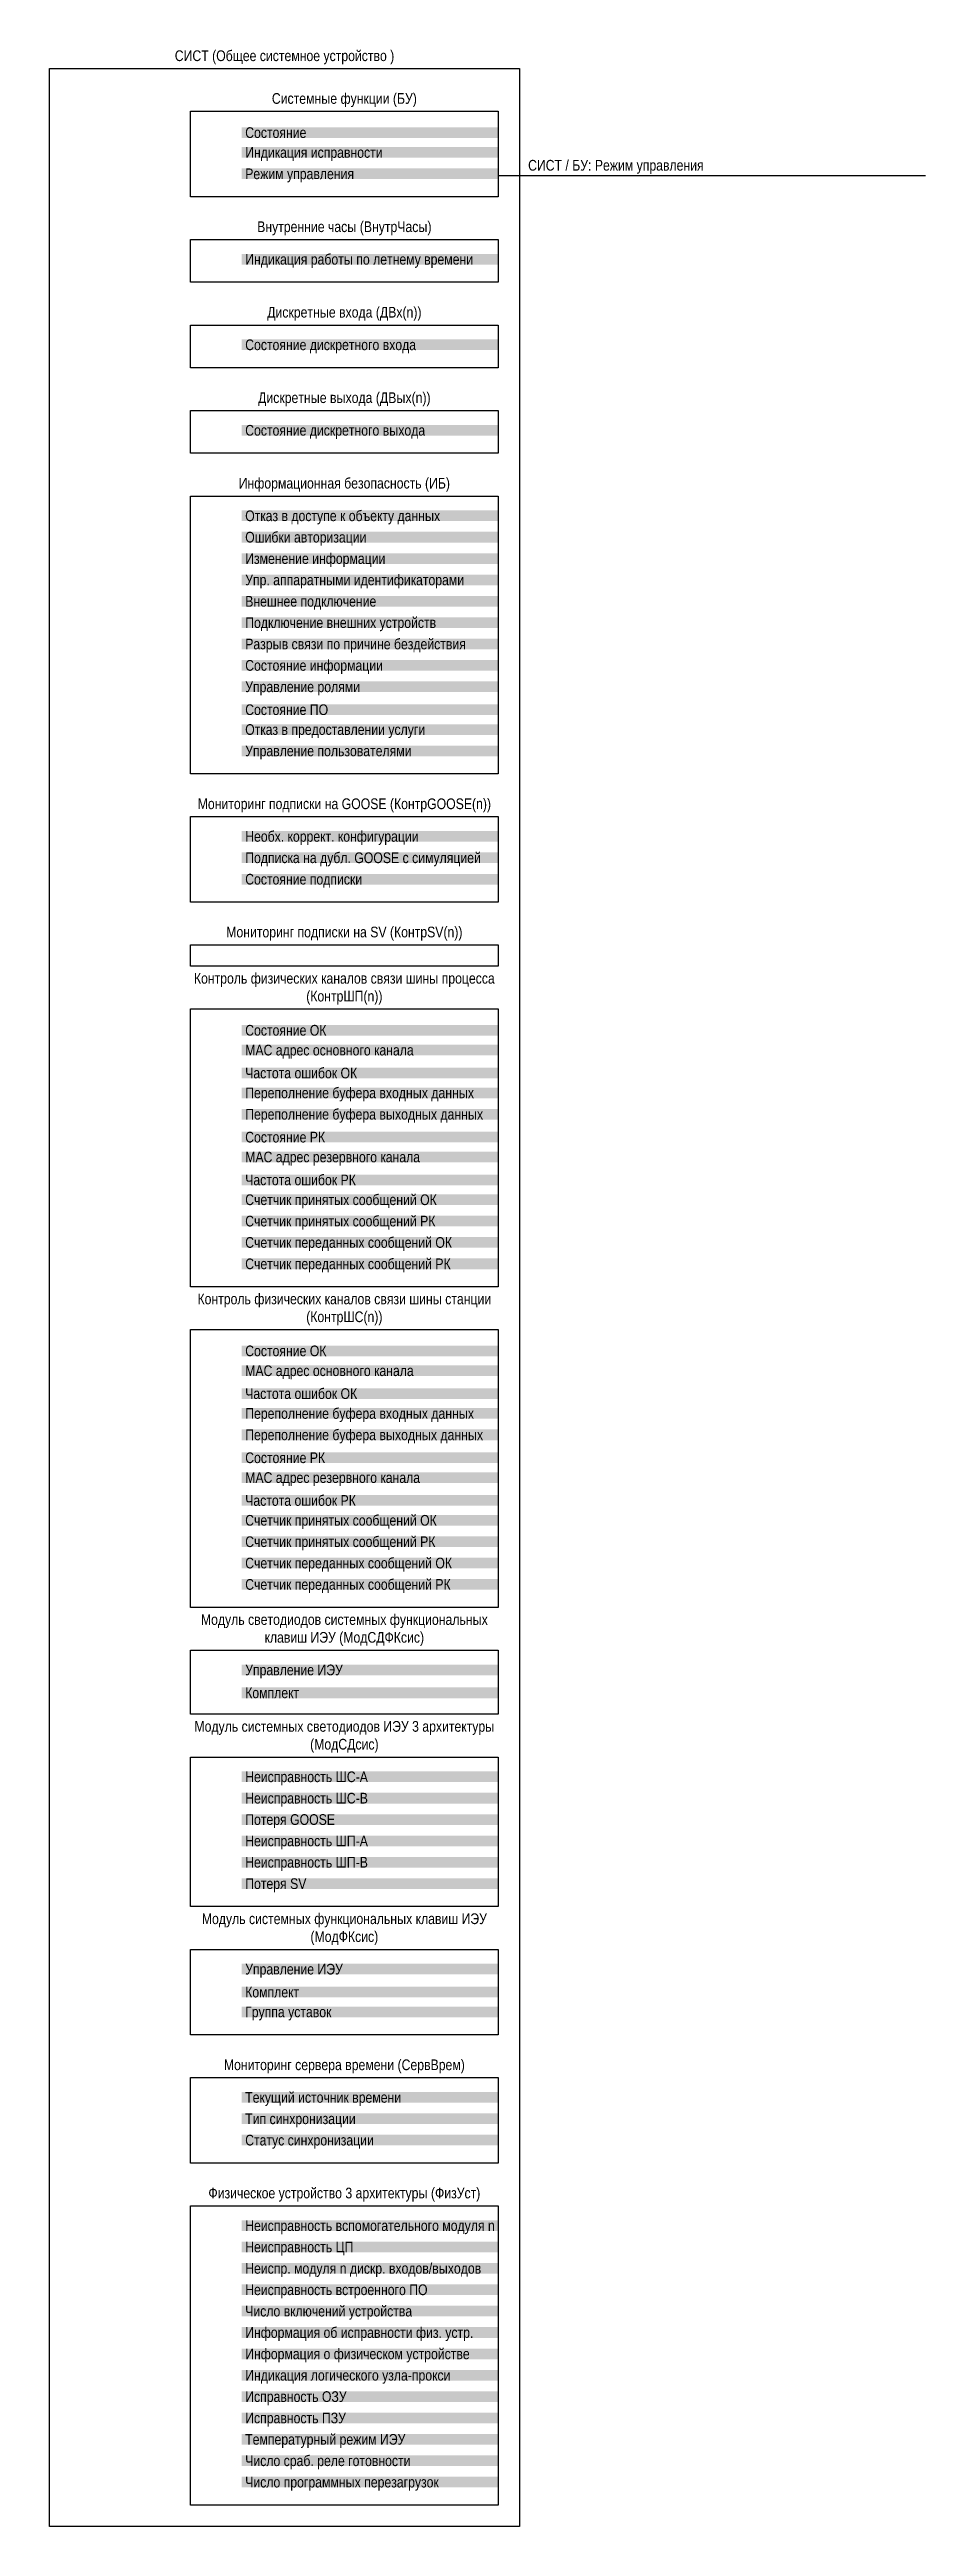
# Model space of a CAD drawing. Header units: millimetres. Extents: x -700 to 1485, y -575 to 4.
# Drawn here: x 0 to 205, y -575 to 4 of the extents above; entities that cross this region are included whole.
import ezdxf

# ---------------------------------------------------------------- set-up
doc = ezdxf.new("R2010")
doc.units = ezdxf.units.MM
for name, color, linetype, lineweight in [('Линии связи', 75, 'Continuous', 30), ('Основная', 7, 'Continuous', 30), ('Сигналы внутр.', 13, 'Continuous', 30)]:
    doc.layers.add(name, color=color, linetype=linetype, lineweight=lineweight)
doc.styles.add('Narrow', font='ARIALN.TTF')

msp = doc.modelspace()

# ---------------------------------------------------------------- texts
at = {"layer": 'Основная', "char_height": 2.5, "attachment_point": 8, "style": 'Narrow'}
for s, insert, width in [('СИСТ (Общее системное устройство )', (55, 1), 110), ('Системные функции (БУ)', (69, -9), 72), ('Внутренние часы (ВнутрЧасы)', (69, -39), 72), ('Дискретные входа (ДВх(n))', (69, -59), 72), ('Дискретные выхода (ДВых(n))', (69, -79), 72), ('Информационная безопасность (ИБ)', (69, -99), 72), ('Мониторинг подписки на GOOSE (КонтрGOOSE(n))', (69, -174), 72), ('Мониторинг подписки на SV (КонтрSV(n))', (69, -204), 72), ('Контроль физических каналов связи шины процесса (КонтрШП(n))', (69, -219), 72), ('Контроль физических каналов связи шины станции (КонтрШС(n))', (69, -294), 72), ('Модуль светодиодов системных функциональных клавиш ИЭУ (МодСДФКсис)', (69, -369), 72), ('Модуль системных светодиодов ИЭУ 3 архитектуры (МодСДсис)', (69, -394), 72), ('Модуль системных функциональных клавиш ИЭУ (МодФКсис)', (69, -439), 72), ('Мониторинг сервера времени (СервВрем)', (69, -469), 72), ('Физическое устройство 3 архитектуры (ФизУст)', (69, -499), 72)]:
    msp.add_mtext(s, dxfattribs=dict(at, insert=insert, width=width))
at = {"layer": 'Основная', "char_height": 2.5, "width": 60, "attachment_point": 4, "style": 'Narrow', "bg_fill": 1, "box_fill_scale": 1, "bg_fill_color": 9}
for s, insert in [(' Состояние', (45, -15)), (' Индикация исправности', (45, -20)), (' Режим управления', (45, -25)), (' Индикация работы по летнему времени', (45, -45)), (' Состояние дискретного входа ', (45, -65)), (' Состояние дискретного выхода ', (45, -85)), (' Отказ в доступе к объекту данных', (45, -105)), (' Ошибки авторизации', (45, -110)), (' Изменение информации', (45, -115)), (' Упр. аппаратными идентификаторами', (45, -120)), (' Внешнее подключение', (45, -125)), (' Подключение внешних устройств', (45, -130)), (' Разрыв связи по причине бездействия', (45, -135)), (' Состояние информации', (45, -140)), (' Управление ролями', (45, -145)), (' Состояние ПО', (45, -150)), (' Отказ в предоставлении услуги', (45, -155)), (' Управление пользователями', (45, -160)), (' Необх. коррект. конфигурации', (45, -180)), (' Подписка на дубл. GOOSE с симуляцией', (45, -185)), (' Состояние подписки', (45, -190)), (' Состояние ОК', (45, -225)), (' MAC адрес основного канала', (45, -230)), (' Частота ошибок ОК', (45, -235)), (' Переполнение буфера входных данных', (45, -240)), (' Переполнение буфера выходных данных', (45, -245)), (' Состояние РК', (45, -250)), (' MAC адрес резервного канала', (45, -255)), (' Частота ошибок РК', (45, -260)), (' Счетчик принятых сообщений ОК', (45, -265)), (' Счетчик принятых сообщений РК', (45, -270)), (' Счетчик переданных сообщений ОК', (45, -275)), (' Счетчик переданных сообщений РК', (45, -280)), (' Состояние ОК', (45, -300)), (' MAC адрес основного канала', (45, -305)), (' Частота ошибок ОК', (45, -310)), (' Переполнение буфера входных данных', (45, -315)), (' Переполнение буфера выходных данных', (45, -320)), (' Состояние РК', (45, -325)), (' MAC адрес резервного канала', (45, -330)), (' Частота ошибок РК', (45, -335)), (' Счетчик принятых сообщений ОК', (45, -340)), (' Счетчик принятых сообщений РК', (45, -345)), (' Счетчик переданных сообщений ОК', (45, -350)), (' Счетчик переданных сообщений РК', (45, -355)), (' Управление ИЭУ ', (45, -375)), (' Комплект', (45, -380)), (' Неисправность ШС-А', (45, -400)), (' Неисправность ШС-В', (45, -405)), (' Потеря GOOSE', (45, -410)), (' Неисправность ШП-А', (45, -415)), (' Неисправность ШП-В', (45, -420)), (' Потеря SV', (45, -425)), (' Управление ИЭУ ', (45, -445)), (' Комплект', (45, -450)), (' Группа уставок', (45, -455)), (' Текущий источник времени', (45, -475)), (' Тип синхронизации', (45, -480)), (' Статус синхронизации', (45, -485)), (' Неисправность вспомогательного модуля n', (45, -505)), (' Неисправность ЦП', (45, -510)), (' Неиспр. модуля n дискр. входов/выходов', (45, -515)), (' Неисправность встроенного ПО', (45, -520)), (' Число включений устройства', (45, -525)), (' Информация об исправности физ. устр.', (45, -530)), (' Информация о физическом устройстве', (45, -535)), (' Индикация логического узла-прокси', (45, -540)), (' Исправность ОЗУ', (45, -545)), (' Исправность ПЗУ', (45, -550)), (' Температурный режим ИЭУ', (45, -555)), (' Число сраб. реле готовности', (45, -560)), (' Число программных перезагрузок', (45, -565))]:
    msp.add_mtext(s, dxfattribs=dict(at, insert=insert))
at = {"layer": 'Сигналы внутр.', "insert": (112, -23), "char_height": 2.5, "width": 100, "attachment_point": 4, "style": 'Narrow'}
msp.add_mtext('СИСТ / БУ: Режим управления', dxfattribs=at)

# ---------------------------------------------------------------- linework, layer by layer
at = {"layer": 'Линии связи'}
msp.add_line((105, -25), (205, -25), dxfattribs=at)
at = {"layer": 'Основная'}
for points in [[(0, 0), (110, 0), (110, -575), (0, -575), (0, 0)], [(33, -10), (105, -10), (105, -30), (33, -30), (33, -10)], [(33, -40), (105, -40), (105, -50), (33, -50), (33, -40)], [(33, -60), (105, -60), (105, -70), (33, -70), (33, -60)], [(33, -80), (105, -80), (105, -90), (33, -90), (33, -80)], [(33, -100), (105, -100), (105, -165), (33, -165), (33, -100)], [(33, -175), (105, -175), (105, -195), (33, -195), (33, -175)], [(33, -205), (105, -205), (105, -210), (33, -210), (33, -205)], [(33, -220), (105, -220), (105, -285), (33, -285), (33, -220)], [(33, -295), (105, -295), (105, -360), (33, -360), (33, -295)], [(33, -370), (105, -370), (105, -385), (33, -385), (33, -370)], [(33, -395), (105, -395), (105, -430), (33, -430), (33, -395)], [(33, -440), (105, -440), (105, -460), (33, -460), (33, -440)], [(33, -470), (105, -470), (105, -490), (33, -490), (33, -470)], [(33, -500), (105, -500), (105, -570), (33, -570), (33, -500)]]:
    msp.add_lwpolyline(points, close=True, dxfattribs=at)

msp.set_redraw_order([(e.dxf.handle, doc.entitydb.next_handle()) for e in msp.query("TEXT MTEXT ATTDEF DIMENSION ARC_DIMENSION")])  # texts and dimensions are drawn at this point

doc.saveas('drawing.dxf')
